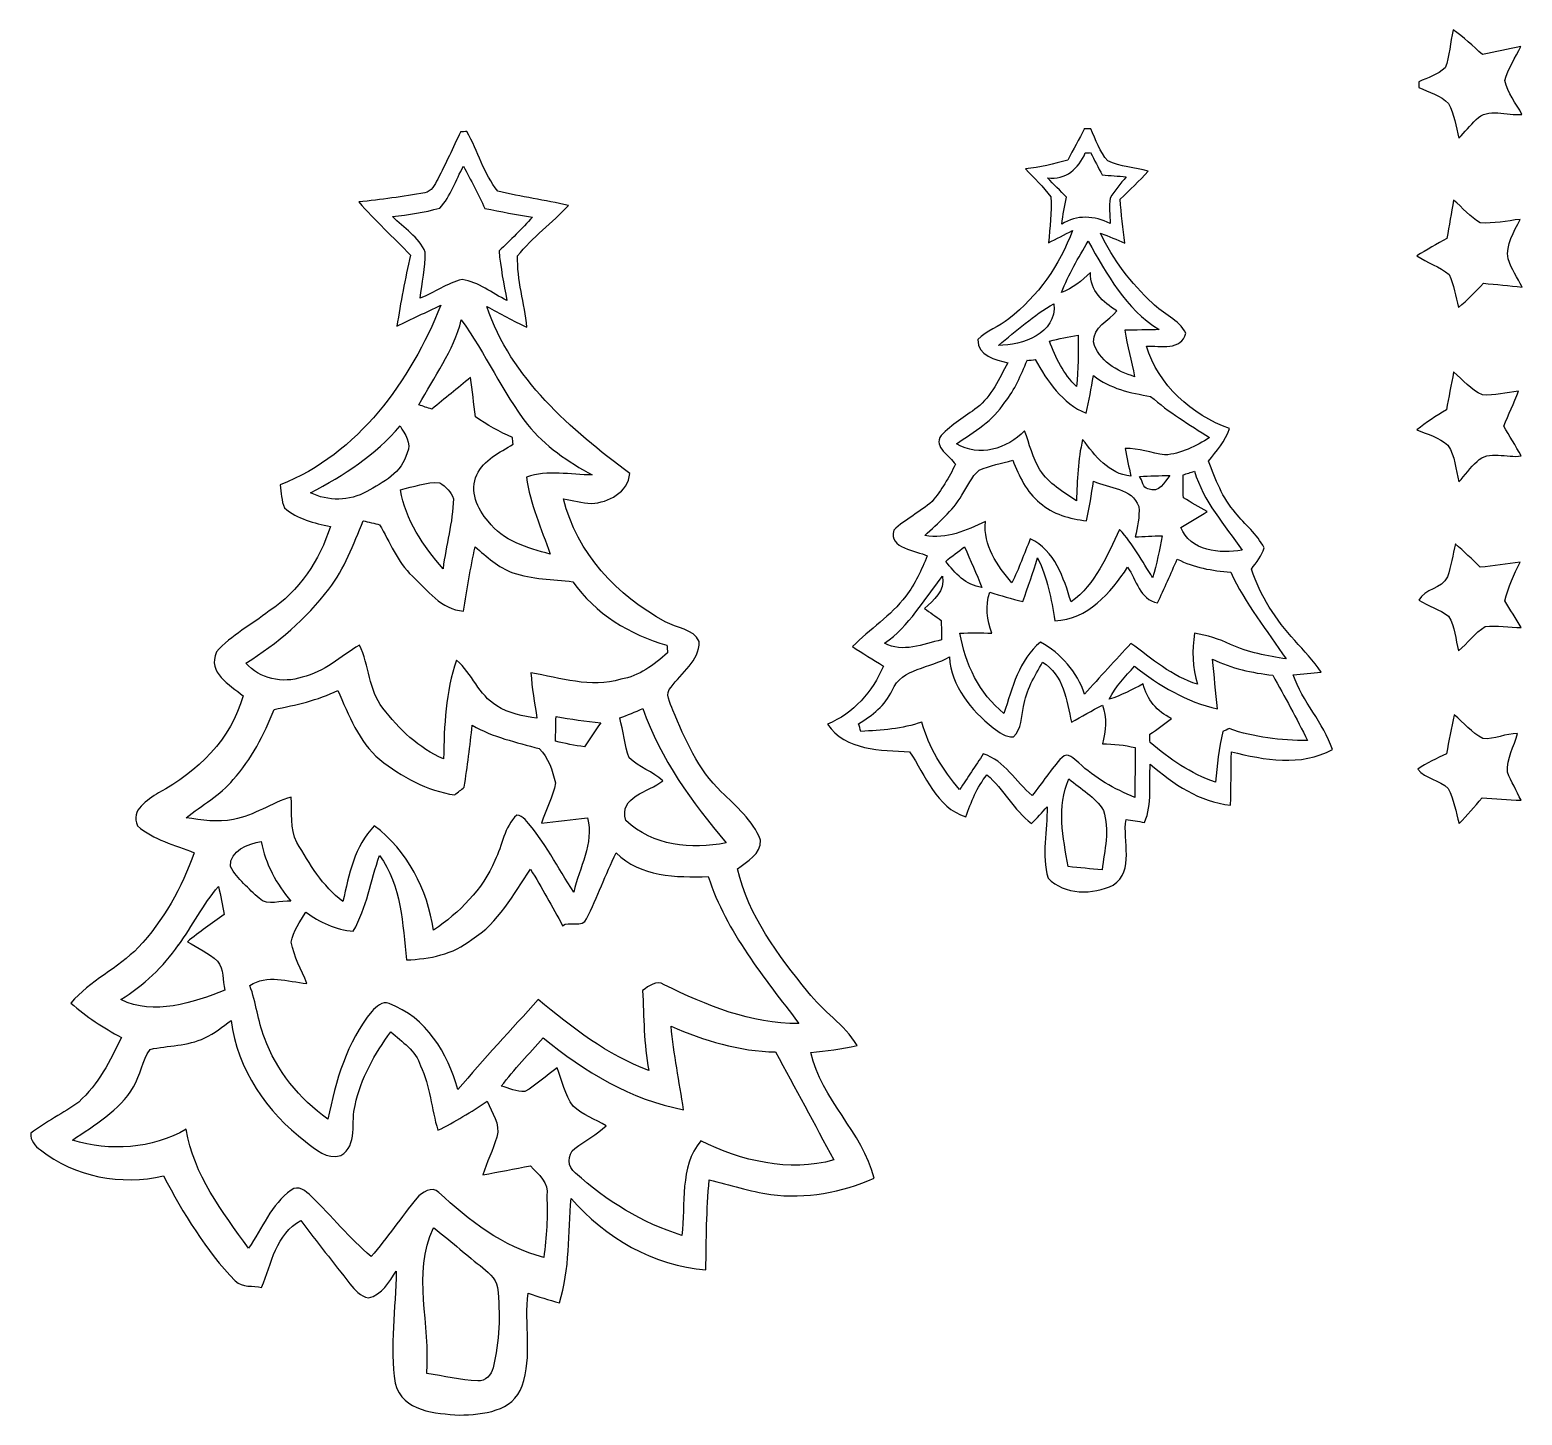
# Model space of a CAD drawing. Header units: centimetres. Extents: x -8.7 to 8.7, y -12.5 to 3.7.
import ezdxf

# ---------------------------------------------------------------- set-up
doc = ezdxf.new("R2010")
doc.units = ezdxf.units.CM
doc.header["$MEASUREMENT"] = 0
doc.layers.add('Camada 1', color=7, linetype='Continuous')

msp = doc.modelspace()

# ---------------------------------------------------------------- linework, layer by layer
at = {"layer": 'Camada 1', "color": 251}
for points, knots in [([(7.923, 3.689), (8.046, 3.603), (8.155, 3.5), (8.268, 3.399), (8.268, 3.399), (8.417, 3.433), (8.566, 3.465), (8.715, 3.496), (8.715, 3.496), (8.653, 3.363), (8.568, 3.238), (8.528, 3.096), (8.528, 3.096), (8.557, 2.95), (8.661, 2.831), (8.729, 2.7), (8.729, 2.7), (8.554, 2.681), (8.329, 2.787), (8.193, 2.639), (8.193, 2.639), (8.122, 2.571), (8.058, 2.495), (7.991, 2.423), (7.991, 2.423), (7.953, 2.558), (7.941, 2.703), (7.871, 2.826), (7.871, 2.826), (7.778, 2.923), (7.641, 2.958), (7.523, 3.014), (7.523, 3.014), (7.523, 3.031), (7.523, 3.066), (7.523, 3.082), (7.523, 3.082), (7.628, 3.129), (7.742, 3.166), (7.831, 3.243), (7.831, 3.243), (7.883, 3.385), (7.891, 3.541), (7.923, 3.688), (7.923, 3.688), (7.923, 3.688), (7.923, 3.689), (7.923, 3.689)], [0, 0, 0, 0, 0.076923, 0.076923, 0.076923, 0.076923, 0.153846, 0.153846, 0.153846, 0.153846, 0.230769, 0.230769, 0.230769, 0.230769, 0.307692, 0.307692, 0.307692, 0.307692, 0.384615, 0.384615, 0.384615, 0.384615, 0.461538, 0.461538, 0.461538, 0.461538, 0.538462, 0.538462, 0.538462, 0.538462, 0.615385, 0.615385, 0.615385, 0.615385, 0.692308, 0.692308, 0.692308, 0.692308, 0.769231, 0.769231, 0.769231, 0.769231, 0.846154, 0.846154, 0.846154, 0.846154, 1, 1, 1, 1]), ([(-3.687, 2.495), (-3.668, 2.496), (-3.629, 2.498), (-3.61, 2.499), (-3.61, 2.499), (-3.481, 2.271), (-3.414, 2.005), (-3.248, 1.801), (-3.248, 1.801), (-2.976, 1.734), (-2.697, 1.698), (-2.424, 1.635), (-2.424, 1.635), (-2.612, 1.428), (-2.845, 1.263), (-3.018, 1.046), (-3.018, 1.046), (-3.026, 0.765), (-2.936, 0.49), (-2.909, 0.21), (-2.909, 0.21), (-3.068, 0.284), (-3.223, 0.367), (-3.376, 0.452), (-3.376, 0.452), (-3.099, -0.385), (-2.394, -0.989), (-1.704, -1.5), (-1.704, -1.5), (-1.729, -1.724), (-1.953, -1.839), (-2.154, -1.851), (-2.154, -1.851), (-2.265, -1.847), (-2.372, -1.816), (-2.48, -1.797), (-2.48, -1.797), (-2.329, -2.427), (-1.851, -2.935), (-1.29, -3.234), (-1.29, -3.234), (-1.16, -3.313), (-0.961, -3.315), (-0.893, -3.467), (-0.893, -3.467), (-0.889, -3.692), (-1.103, -3.835), (-1.222, -3.999), (-1.222, -3.999), (-1.305, -4.074), (-1.228, -4.183), (-1.203, -4.269), (-1.203, -4.269), (-1.058, -4.609), (-0.908, -4.964), (-0.635, -5.223), (-0.635, -5.223), (-0.46, -5.392), (-0.268, -5.558), (-0.175, -5.789), (-0.175, -5.789), (-0.17, -5.95), (-0.335, -6.039), (-0.446, -6.126), (-0.446, -6.126), (-0.319, -6.674), (0.031, -7.133), (0.377, -7.563), (0.377, -7.563), (0.551, -7.788), (0.804, -7.945), (0.952, -8.19), (0.952, -8.19), (0.775, -8.237), (0.591, -8.249), (0.411, -8.274), (0.411, -8.274), (0.537, -8.822), (1.014, -9.203), (1.151, -9.742), (1.151, -9.742), (0.775, -9.915), (0.354, -9.984), (-0.057, -9.935), (-0.057, -9.935), (-0.301, -9.896), (-0.537, -9.82), (-0.777, -9.764), (-0.777, -9.764), (-0.808, -10.113), (-0.813, -10.463), (-0.815, -10.814), (-0.815, -10.814), (-1.425, -10.771), (-1.996, -10.438), (-2.392, -9.98), (-2.392, -9.98), (-2.427, -10.387), (-2.403, -10.807), (-2.529, -11.201), (-2.529, -11.201), (-2.652, -11.167), (-2.772, -11.13), (-2.893, -11.089), (-2.893, -11.089), (-2.943, -11.446), (-2.843, -11.827), (-2.963, -12.173), (-2.963, -12.173), (-3.073, -12.477), (-3.423, -12.506), (-3.699, -12.515), (-3.699, -12.515), (-3.977, -12.492), (-4.358, -12.48), (-4.449, -12.142), (-4.449, -12.142), (-4.519, -11.709), (-4.441, -11.266), (-4.437, -10.83), (-4.437, -10.83), (-4.52, -10.954), (-4.602, -11.11), (-4.761, -11.143), (-4.761, -11.143), (-4.855, -11.126), (-4.923, -11.052), (-4.979, -10.98), (-4.979, -10.98), (-5.167, -10.731), (-5.368, -10.492), (-5.551, -10.239), (-5.551, -10.239), (-5.842, -10.392), (-5.898, -10.743), (-6.011, -11.022), (-6.011, -11.022), (-6.109, -10.996), (-6.241, -11.028), (-6.319, -10.944), (-6.319, -10.944), (-6.668, -10.587), (-6.926, -10.155), (-7.16, -9.717), (-7.16, -9.717), (-7.652, -9.831), (-8.198, -9.727), (-8.598, -9.413), (-8.598, -9.413), (-8.658, -9.366), (-8.722, -9.302), (-8.711, -9.218), (-8.711, -9.218), (-8.535, -9.081), (-8.33, -8.984), (-8.15, -8.852), (-8.15, -8.852), (-7.922, -8.647), (-7.781, -8.37), (-7.652, -8.097), (-7.652, -8.097), (-7.862, -7.983), (-8.063, -7.854), (-8.242, -7.694), (-8.242, -7.694), (-8.018, -7.433), (-7.693, -7.29), (-7.454, -7.045), (-7.454, -7.045), (-7.159, -6.729), (-6.941, -6.345), (-6.802, -5.937), (-6.802, -5.937), (-7.026, -5.843), (-7.275, -5.786), (-7.463, -5.623), (-7.463, -5.623), (-7.552, -5.432), (-7.344, -5.323), (-7.216, -5.234), (-7.216, -5.234), (-6.765, -4.994), (-6.364, -4.606), (-6.229, -4.101), (-6.229, -4.101), (-6.383, -3.971), (-6.65, -3.834), (-6.539, -3.587), (-6.539, -3.587), (-6.368, -3.39), (-6.126, -3.27), (-5.923, -3.108), (-5.923, -3.108), (-5.573, -2.878), (-5.329, -2.515), (-5.207, -2.119), (-5.207, -2.119), (-5.397, -2.082), (-5.593, -2.031), (-5.745, -1.904), (-5.745, -1.904), (-5.782, -1.819), (-5.779, -1.724), (-5.795, -1.634), (-5.795, -1.634), (-4.875, -1.27), (-4.274, -0.419), (-3.915, 0.468), (-3.915, 0.468), (-4.087, 0.388), (-4.258, 0.305), (-4.429, 0.222), (-4.429, 0.222), (-4.385, 0.5), (-4.333, 0.778), (-4.27, 1.053), (-4.27, 1.053), (-4.469, 1.264), (-4.687, 1.457), (-4.875, 1.677), (-4.875, 1.677), (-4.616, 1.702), (-4.359, 1.738), (-4.103, 1.782), (-4.103, 1.782), (-4.022, 1.796), (-3.988, 1.879), (-3.951, 1.943), (-3.951, 1.943), (-3.859, 2.125), (-3.771, 2.309), (-3.686, 2.494), (-3.686, 2.494), (-3.686, 2.494), (-3.687, 2.495), (-3.687, 2.495)], [0, 0, 0, 0, 0.016667, 0.016667, 0.016667, 0.016667, 0.033333, 0.033333, 0.033333, 0.033333, 0.05, 0.05, 0.05, 0.05, 0.066667, 0.066667, 0.066667, 0.066667, 0.083333, 0.083333, 0.083333, 0.083333, 0.1, 0.1, 0.1, 0.1, 0.116667, 0.116667, 0.116667, 0.116667, 0.133333, 0.133333, 0.133333, 0.133333, 0.15, 0.15, 0.15, 0.15, 0.166667, 0.166667, 0.166667, 0.166667, 0.183333, 0.183333, 0.183333, 0.183333, 0.2, 0.2, 0.2, 0.2, 0.216667, 0.216667, 0.216667, 0.216667, 0.233333, 0.233333, 0.233333, 0.233333, 0.25, 0.25, 0.25, 0.25, 0.266667, 0.266667, 0.266667, 0.266667, 0.283333, 0.283333, 0.283333, 0.283333, 0.3, 0.3, 0.3, 0.3, 0.316667, 0.316667, 0.316667, 0.316667, 0.333333, 0.333333, 0.333333, 0.333333, 0.35, 0.35, 0.35, 0.35, 0.366667, 0.366667, 0.366667, 0.366667, 0.383333, 0.383333, 0.383333, 0.383333, 0.4, 0.4, 0.4, 0.4, 0.416667, 0.416667, 0.416667, 0.416667, 0.433333, 0.433333, 0.433333, 0.433333, 0.45, 0.45, 0.45, 0.45, 0.466667, 0.466667, 0.466667, 0.466667, 0.483333, 0.483333, 0.483333, 0.483333, 0.5, 0.5, 0.5, 0.5, 0.516667, 0.516667, 0.516667, 0.516667, 0.533333, 0.533333, 0.533333, 0.533333, 0.55, 0.55, 0.55, 0.55, 0.566667, 0.566667, 0.566667, 0.566667, 0.583333, 0.583333, 0.583333, 0.583333, 0.6, 0.6, 0.6, 0.6, 0.616667, 0.616667, 0.616667, 0.616667, 0.633333, 0.633333, 0.633333, 0.633333, 0.65, 0.65, 0.65, 0.65, 0.666667, 0.666667, 0.666667, 0.666667, 0.683333, 0.683333, 0.683333, 0.683333, 0.7, 0.7, 0.7, 0.7, 0.716667, 0.716667, 0.716667, 0.716667, 0.733333, 0.733333, 0.733333, 0.733333, 0.75, 0.75, 0.75, 0.75, 0.766667, 0.766667, 0.766667, 0.766667, 0.783333, 0.783333, 0.783333, 0.783333, 0.8, 0.8, 0.8, 0.8, 0.816667, 0.816667, 0.816667, 0.816667, 0.833333, 0.833333, 0.833333, 0.833333, 0.85, 0.85, 0.85, 0.85, 0.866667, 0.866667, 0.866667, 0.866667, 0.883333, 0.883333, 0.883333, 0.883333, 0.9, 0.9, 0.9, 0.9, 0.916667, 0.916667, 0.916667, 0.916667, 0.933333, 0.933333, 0.933333, 0.933333, 0.95, 0.95, 0.95, 0.95, 0.966667, 0.966667, 0.966667, 0.966667, 1, 1, 1, 1]), ([(3.612, 2.533), (3.631, 2.533), (3.668, 2.533), (3.686, 2.532), (3.686, 2.532), (3.745, 2.404), (3.788, 2.261), (3.885, 2.156), (3.885, 2.156), (4.032, 2.082), (4.203, 2.082), (4.359, 2.035), (4.359, 2.035), (4.251, 1.924), (4.142, 1.814), (4.029, 1.708), (4.029, 1.708), (4.041, 1.536), (4.065, 1.365), (4.086, 1.194), (4.086, 1.194), (3.991, 1.234), (3.897, 1.274), (3.801, 1.311), (3.801, 1.311), (3.941, 0.998), (4.16, 0.726), (4.407, 0.491), (4.407, 0.491), (4.532, 0.368), (4.712, 0.3), (4.799, 0.141), (4.799, 0.141), (4.75, -0.067), (4.496, -0.007), (4.338, -0.01), (4.338, -0.01), (4.476, -0.467), (4.866, -0.816), (5.308, -0.975), (5.308, -0.975), (5.26, -1.121), (5.159, -1.24), (5.061, -1.356), (5.061, -1.356), (5.146, -1.567), (5.223, -1.788), (5.379, -1.96), (5.379, -1.96), (5.486, -2.098), (5.633, -2.209), (5.712, -2.368), (5.712, -2.368), (5.691, -2.465), (5.62, -2.54), (5.565, -2.619), (5.565, -2.619), (5.668, -2.931), (5.849, -3.214), (6.072, -3.454), (6.072, -3.454), (6.179, -3.574), (6.293, -3.69), (6.38, -3.825), (6.38, -3.825), (6.271, -3.835), (6.163, -3.845), (6.054, -3.855), (6.054, -3.855), (6.162, -4.17), (6.406, -4.414), (6.511, -4.73), (6.511, -4.73), (6.142, -4.93), (5.717, -4.852), (5.331, -4.755), (5.331, -4.755), (5.327, -4.962), (5.325, -5.171), (5.321, -5.379), (5.321, -5.379), (4.957, -5.345), (4.651, -5.131), (4.382, -4.9), (4.382, -4.9), (4.364, -5.125), (4.407, -5.367), (4.316, -5.581), (4.316, -5.581), (4.243, -5.57), (4.17, -5.56), (4.098, -5.549), (4.098, -5.549), (4.056, -5.791), (4.201, -6.15), (3.948, -6.314), (3.948, -6.314), (3.717, -6.431), (3.373, -6.434), (3.188, -6.232), (3.188, -6.232), (3.103, -5.965), (3.179, -5.674), (3.176, -5.4), (3.176, -5.4), (3.115, -5.465), (3.056, -5.532), (2.993, -5.594), (2.993, -5.594), (2.783, -5.438), (2.67, -5.193), (2.471, -5.025), (2.471, -5.025), (2.353, -5.169), (2.289, -5.344), (2.223, -5.516), (2.223, -5.516), (1.878, -5.407), (1.754, -5.03), (1.566, -4.755), (1.566, -4.755), (1.233, -4.74), (0.815, -4.741), (0.607, -4.434), (0.607, -4.434), (0.91, -4.304), (1.137, -4.054), (1.26, -3.753), (1.26, -3.753), (1.139, -3.678), (1.018, -3.602), (0.898, -3.525), (0.898, -3.525), (1.101, -3.322), (1.35, -3.168), (1.522, -2.935), (1.522, -2.935), (1.633, -2.794), (1.706, -2.628), (1.773, -2.463), (1.773, -2.463), (1.646, -2.399), (1.32, -2.383), (1.381, -2.162), (1.381, -2.162), (1.518, -2.035), (1.69, -1.952), (1.829, -1.827), (1.829, -1.827), (1.942, -1.698), (2.027, -1.547), (2.103, -1.393), (2.103, -1.393), (2.041, -1.292), (1.838, -1.193), (1.937, -1.056), (1.937, -1.056), (2.058, -0.926), (2.215, -0.837), (2.357, -0.73), (2.357, -0.73), (2.527, -0.596), (2.615, -0.392), (2.714, -0.205), (2.714, -0.205), (2.574, -0.169), (2.358, -0.124), (2.366, 0.065), (2.366, 0.065), (2.467, 0.173), (2.614, 0.218), (2.728, 0.309), (2.728, 0.309), (3.066, 0.574), (3.325, 0.938), (3.472, 1.341), (3.472, 1.341), (3.378, 1.294), (3.286, 1.245), (3.193, 1.198), (3.193, 1.198), (3.206, 1.377), (3.234, 1.556), (3.218, 1.736), (3.218, 1.736), (3.134, 1.857), (3.021, 1.953), (2.924, 2.062), (2.924, 2.062), (3.091, 2.081), (3.254, 2.119), (3.416, 2.164), (3.416, 2.164), (3.482, 2.288), (3.549, 2.411), (3.613, 2.536), (3.613, 2.536), (3.613, 2.536), (3.612, 2.533), (3.612, 2.533)], [0, 0, 0, 0, 0.019608, 0.019608, 0.019608, 0.019608, 0.039216, 0.039216, 0.039216, 0.039216, 0.058824, 0.058824, 0.058824, 0.058824, 0.078431, 0.078431, 0.078431, 0.078431, 0.098039, 0.098039, 0.098039, 0.098039, 0.117647, 0.117647, 0.117647, 0.117647, 0.137255, 0.137255, 0.137255, 0.137255, 0.156863, 0.156863, 0.156863, 0.156863, 0.176471, 0.176471, 0.176471, 0.176471, 0.196078, 0.196078, 0.196078, 0.196078, 0.215686, 0.215686, 0.215686, 0.215686, 0.235294, 0.235294, 0.235294, 0.235294, 0.254902, 0.254902, 0.254902, 0.254902, 0.27451, 0.27451, 0.27451, 0.27451, 0.294118, 0.294118, 0.294118, 0.294118, 0.313725, 0.313725, 0.313725, 0.313725, 0.333333, 0.333333, 0.333333, 0.333333, 0.352941, 0.352941, 0.352941, 0.352941, 0.372549, 0.372549, 0.372549, 0.372549, 0.392157, 0.392157, 0.392157, 0.392157, 0.411765, 0.411765, 0.411765, 0.411765, 0.431373, 0.431373, 0.431373, 0.431373, 0.45098, 0.45098, 0.45098, 0.45098, 0.470588, 0.470588, 0.470588, 0.470588, 0.490196, 0.490196, 0.490196, 0.490196, 0.509804, 0.509804, 0.509804, 0.509804, 0.529412, 0.529412, 0.529412, 0.529412, 0.54902, 0.54902, 0.54902, 0.54902, 0.568627, 0.568627, 0.568627, 0.568627, 0.588235, 0.588235, 0.588235, 0.588235, 0.607843, 0.607843, 0.607843, 0.607843, 0.627451, 0.627451, 0.627451, 0.627451, 0.647059, 0.647059, 0.647059, 0.647059, 0.666667, 0.666667, 0.666667, 0.666667, 0.686275, 0.686275, 0.686275, 0.686275, 0.705882, 0.705882, 0.705882, 0.705882, 0.72549, 0.72549, 0.72549, 0.72549, 0.745098, 0.745098, 0.745098, 0.745098, 0.764706, 0.764706, 0.764706, 0.764706, 0.784314, 0.784314, 0.784314, 0.784314, 0.803922, 0.803922, 0.803922, 0.803922, 0.823529, 0.823529, 0.823529, 0.823529, 0.843137, 0.843137, 0.843137, 0.843137, 0.862745, 0.862745, 0.862745, 0.862745, 0.882353, 0.882353, 0.882353, 0.882353, 0.901961, 0.901961, 0.901961, 0.901961, 0.921569, 0.921569, 0.921569, 0.921569, 0.941176, 0.941176, 0.941176, 0.941176, 0.960784, 0.960784, 0.960784, 0.960784, 1, 1, 1, 1]), ([(-3.929, 1.605), (-4.108, 1.55), (-4.294, 1.529), (-4.479, 1.504), (-4.479, 1.504), (-4.348, 1.371), (-4.172, 1.265), (-4.097, 1.088), (-4.097, 1.088), (-4.092, 0.907), (-4.136, 0.728), (-4.159, 0.549), (-4.159, 0.549), (-3.992, 0.615), (-3.843, 0.726), (-3.667, 0.769), (-3.667, 0.769), (-3.473, 0.742), (-3.317, 0.606), (-3.143, 0.524), (-3.143, 0.524), (-3.18, 0.717), (-3.217, 0.909), (-3.235, 1.105), (-3.235, 1.105), (-3.098, 1.23), (-2.968, 1.362), (-2.843, 1.499), (-2.843, 1.499), (-3.03, 1.529), (-3.216, 1.561), (-3.4, 1.6), (-3.4, 1.6), (-3.479, 1.767), (-3.566, 1.931), (-3.649, 2.096), (-3.649, 2.096), (-3.745, 1.934), (-3.796, 1.741), (-3.929, 1.605), (-3.929, 1.605), (-3.929, 1.605), (-3.929, 1.605), (-3.929, 1.605)], [0, 0, 0, 0, 0.083333, 0.083333, 0.083333, 0.083333, 0.166667, 0.166667, 0.166667, 0.166667, 0.25, 0.25, 0.25, 0.25, 0.333333, 0.333333, 0.333333, 0.333333, 0.416667, 0.416667, 0.416667, 0.416667, 0.5, 0.5, 0.5, 0.5, 0.583333, 0.583333, 0.583333, 0.583333, 0.666667, 0.666667, 0.666667, 0.666667, 0.75, 0.75, 0.75, 0.75, 0.833333, 0.833333, 0.833333, 0.833333, 1, 1, 1, 1]), ([(3.622, 2.249), (3.545, 2.069), (3.395, 1.929), (3.179, 1.958), (3.179, 1.958), (3.253, 1.882), (3.328, 1.808), (3.401, 1.731), (3.401, 1.731), (3.38, 1.626), (3.361, 1.523), (3.346, 1.417), (3.346, 1.417), (3.519, 1.528), (3.733, 1.517), (3.911, 1.423), (3.911, 1.423), (3.912, 1.522), (3.898, 1.623), (3.912, 1.721), (3.912, 1.721), (3.964, 1.811), (4.036, 1.888), (4.099, 1.971), (4.099, 1.971), (4.006, 1.978), (3.913, 1.985), (3.821, 1.992), (3.821, 1.992), (3.774, 2.078), (3.727, 2.165), (3.684, 2.253), (3.684, 2.253), (3.669, 2.252), (3.638, 2.25), (3.623, 2.249), (3.623, 2.249), (3.623, 2.249), (3.622, 2.249), (3.622, 2.249)], [0, 0, 0, 0, 0.090909, 0.090909, 0.090909, 0.090909, 0.181818, 0.181818, 0.181818, 0.181818, 0.272727, 0.272727, 0.272727, 0.272727, 0.363636, 0.363636, 0.363636, 0.363636, 0.454545, 0.454545, 0.454545, 0.454545, 0.545455, 0.545455, 0.545455, 0.545455, 0.636364, 0.636364, 0.636364, 0.636364, 0.727273, 0.727273, 0.727273, 0.727273, 0.818182, 0.818182, 0.818182, 0.818182, 1, 1, 1, 1]), ([(7.93, 1.698), (8.032, 1.609), (8.122, 1.501), (8.241, 1.432), (8.241, 1.432), (8.398, 1.419), (8.551, 1.455), (8.706, 1.472), (8.706, 1.472), (8.637, 1.326), (8.538, 1.179), (8.566, 1.009), (8.566, 1.009), (8.604, 0.892), (8.676, 0.79), (8.731, 0.681), (8.731, 0.681), (8.579, 0.695), (8.428, 0.712), (8.277, 0.725), (8.277, 0.725), (8.185, 0.626), (8.09, 0.53), (7.987, 0.442), (7.987, 0.442), (7.952, 0.571), (7.932, 0.704), (7.878, 0.827), (7.878, 0.827), (7.764, 0.919), (7.622, 0.966), (7.5, 1.045), (7.5, 1.045), (7.615, 1.116), (7.733, 1.184), (7.852, 1.249), (7.852, 1.249), (7.877, 1.399), (7.902, 1.548), (7.93, 1.697), (7.93, 1.697), (7.93, 1.697), (7.93, 1.698), (7.93, 1.698)], [0, 0, 0, 0, 0.083333, 0.083333, 0.083333, 0.083333, 0.166667, 0.166667, 0.166667, 0.166667, 0.25, 0.25, 0.25, 0.25, 0.333333, 0.333333, 0.333333, 0.333333, 0.416667, 0.416667, 0.416667, 0.416667, 0.5, 0.5, 0.5, 0.5, 0.583333, 0.583333, 0.583333, 0.583333, 0.666667, 0.666667, 0.666667, 0.666667, 0.75, 0.75, 0.75, 0.75, 0.833333, 0.833333, 0.833333, 0.833333, 1, 1, 1, 1]), ([(3.342, 0.618), (3.474, 0.665), (3.582, 0.755), (3.681, 0.85), (3.681, 0.85), (3.677, 0.634), (3.828, 0.506), (3.99, 0.402), (3.99, 0.402), (3.896, 0.286), (3.713, 0.209), (3.717, 0.039), (3.717, 0.039), (3.776, -0.182), (3.994, -0.306), (4.199, -0.368), (4.199, -0.368), (4.161, -0.187), (4.114, -0.008), (4.084, 0.175), (4.084, 0.175), (4.184, 0.177), (4.385, 0.18), (4.484, 0.182), (4.484, 0.182), (4.091, 0.424), (3.876, 0.83), (3.655, 1.216), (3.655, 1.216), (3.541, 1.023), (3.428, 0.827), (3.342, 0.618), (3.342, 0.618), (3.342, 0.618), (3.342, 0.618), (3.342, 0.618)], [0, 0, 0, 0, 0.1, 0.1, 0.1, 0.1, 0.2, 0.2, 0.2, 0.2, 0.3, 0.3, 0.3, 0.3, 0.4, 0.4, 0.4, 0.4, 0.5, 0.5, 0.5, 0.5, 0.6, 0.6, 0.6, 0.6, 0.7, 0.7, 0.7, 0.7, 0.8, 0.8, 0.8, 0.8, 1, 1, 1, 1]), ([(2.605, -0.002), (2.884, -0.006), (3.29, 0.133), (3.255, 0.486), (3.255, 0.486), (3.019, 0.352), (2.814, 0.169), (2.605, -0.002), (2.605, -0.002), (2.605, -0.002), (2.605, -0.002), (2.605, -0.002)], [0, 0, 0, 0, 0.25, 0.25, 0.25, 0.25, 0.5, 0.5, 0.5, 0.5, 1, 1, 1, 1]), ([(-3.676, 0.296), (-3.767, -0.069), (-3.997, -0.37), (-4.172, -0.697), (-4.172, -0.697), (-4.122, -0.715), (-4.072, -0.732), (-4.021, -0.747), (-4.021, -0.747), (-3.868, -0.626), (-3.72, -0.5), (-3.569, -0.377), (-3.569, -0.377), (-3.547, -0.53), (-3.53, -0.683), (-3.511, -0.837), (-3.511, -0.837), (-3.374, -0.931), (-3.23, -1.014), (-3.077, -1.079), (-3.077, -1.079), (-3.075, -1.098), (-3.072, -1.138), (-3.07, -1.157), (-3.07, -1.157), (-3.226, -1.257), (-3.414, -1.337), (-3.493, -1.517), (-3.493, -1.517), (-3.586, -1.699), (-3.488, -1.918), (-3.361, -2.058), (-3.361, -2.058), (-3.191, -2.291), (-2.901, -2.37), (-2.637, -2.443), (-2.637, -2.443), (-2.737, -2.146), (-2.875, -1.859), (-2.914, -1.543), (-2.914, -1.543), (-2.667, -1.455), (-2.399, -1.517), (-2.144, -1.518), (-2.144, -1.518), (-2.427, -1.366), (-2.698, -1.179), (-2.901, -0.928), (-2.901, -0.928), (-3.199, -0.546), (-3.391, -0.095), (-3.676, 0.296), (-3.676, 0.296), (-3.676, 0.296), (-3.676, 0.296), (-3.676, 0.296)], [0, 0, 0, 0, 0.066667, 0.066667, 0.066667, 0.066667, 0.133333, 0.133333, 0.133333, 0.133333, 0.2, 0.2, 0.2, 0.2, 0.266667, 0.266667, 0.266667, 0.266667, 0.333333, 0.333333, 0.333333, 0.333333, 0.4, 0.4, 0.4, 0.4, 0.466667, 0.466667, 0.466667, 0.466667, 0.533333, 0.533333, 0.533333, 0.533333, 0.6, 0.6, 0.6, 0.6, 0.666667, 0.666667, 0.666667, 0.666667, 0.733333, 0.733333, 0.733333, 0.733333, 0.8, 0.8, 0.8, 0.8, 0.866667, 0.866667, 0.866667, 0.866667, 1, 1, 1, 1]), ([(3.203, 0.049), (3.273, -0.146), (3.366, -0.34), (3.52, -0.483), (3.52, -0.483), (3.539, -0.283), (3.543, -0.082), (3.538, 0.119), (3.538, 0.119), (3.425, 0.098), (3.314, 0.076), (3.203, 0.049), (3.203, 0.049), (3.203, 0.049), (3.203, 0.049), (3.203, 0.049)], [0, 0, 0, 0, 0.2, 0.2, 0.2, 0.2, 0.4, 0.4, 0.4, 0.4, 0.6, 0.6, 0.6, 0.6, 1, 1, 1, 1]), ([(2.941, -0.18), (2.869, -0.349), (2.798, -0.522), (2.682, -0.666), (2.682, -0.666), (2.545, -0.882), (2.323, -1.015), (2.115, -1.152), (2.115, -1.152), (2.382, -1.317), (2.706, -1.212), (2.912, -1.002), (2.912, -1.002), (2.969, -1.155), (3.005, -1.319), (3.092, -1.459), (3.092, -1.459), (3.194, -1.619), (3.365, -1.714), (3.517, -1.82), (3.517, -1.82), (3.529, -1.58), (3.533, -1.337), (3.591, -1.103), (3.591, -1.103), (3.738, -1.293), (3.894, -1.506), (4.155, -1.532), (4.155, -1.532), (4.131, -1.424), (4.108, -1.316), (4.087, -1.208), (4.087, -1.208), (4.246, -1.201), (4.395, -1.263), (4.55, -1.284), (4.55, -1.284), (4.741, -1.273), (4.916, -1.179), (5.076, -1.081), (5.076, -1.081), (4.84, -0.928), (4.598, -0.784), (4.386, -0.598), (4.386, -0.598), (4.149, -0.559), (3.909, -0.507), (3.716, -0.356), (3.716, -0.356), (3.692, -0.503), (3.668, -0.651), (3.631, -0.796), (3.631, -0.796), (3.352, -0.681), (3.178, -0.421), (3.036, -0.167), (3.036, -0.167), (3.012, -0.17), (2.964, -0.176), (2.94, -0.179), (2.94, -0.179), (2.94, -0.179), (2.941, -0.18), (2.941, -0.18)], [0, 0, 0, 0, 0.058824, 0.058824, 0.058824, 0.058824, 0.117647, 0.117647, 0.117647, 0.117647, 0.176471, 0.176471, 0.176471, 0.176471, 0.235294, 0.235294, 0.235294, 0.235294, 0.294118, 0.294118, 0.294118, 0.294118, 0.352941, 0.352941, 0.352941, 0.352941, 0.411765, 0.411765, 0.411765, 0.411765, 0.470588, 0.470588, 0.470588, 0.470588, 0.529412, 0.529412, 0.529412, 0.529412, 0.588235, 0.588235, 0.588235, 0.588235, 0.647059, 0.647059, 0.647059, 0.647059, 0.705882, 0.705882, 0.705882, 0.705882, 0.764706, 0.764706, 0.764706, 0.764706, 0.823529, 0.823529, 0.823529, 0.823529, 0.882353, 0.882353, 0.882353, 0.882353, 1, 1, 1, 1]), ([(7.931, -0.316), (8.04, -0.405), (8.133, -0.525), (8.266, -0.581), (8.266, -0.581), (8.406, -0.593), (8.548, -0.555), (8.688, -0.539), (8.688, -0.539), (8.632, -0.675), (8.573, -0.81), (8.515, -0.945), (8.515, -0.945), (8.584, -1.061), (8.653, -1.177), (8.721, -1.294), (8.721, -1.294), (8.556, -1.325), (8.337, -1.22), (8.204, -1.359), (8.204, -1.359), (8.126, -1.433), (8.06, -1.519), (7.99, -1.599), (7.99, -1.599), (7.951, -1.455), (7.95, -1.295), (7.863, -1.17), (7.863, -1.17), (7.762, -1.077), (7.625, -1.041), (7.5, -0.991), (7.5, -0.991), (7.608, -0.903), (7.725, -0.827), (7.845, -0.756), (7.845, -0.756), (7.873, -0.609), (7.899, -0.462), (7.93, -0.316), (7.93, -0.316), (7.93, -0.316), (7.931, -0.316), (7.931, -0.316)], [0, 0, 0, 0, 0.083333, 0.083333, 0.083333, 0.083333, 0.166667, 0.166667, 0.166667, 0.166667, 0.25, 0.25, 0.25, 0.25, 0.333333, 0.333333, 0.333333, 0.333333, 0.416667, 0.416667, 0.416667, 0.416667, 0.5, 0.5, 0.5, 0.5, 0.583333, 0.583333, 0.583333, 0.583333, 0.666667, 0.666667, 0.666667, 0.666667, 0.75, 0.75, 0.75, 0.75, 0.833333, 0.833333, 0.833333, 0.833333, 1, 1, 1, 1]), ([(-5.441, -1.725), (-5.236, -1.83), (-4.983, -1.823), (-4.781, -1.712), (-4.781, -1.712), (-4.593, -1.602), (-4.365, -1.491), (-4.311, -1.259), (-4.311, -1.259), (-4.25, -1.145), (-4.338, -1.039), (-4.392, -0.944), (-4.392, -0.944), (-4.677, -1.283), (-5.051, -1.524), (-5.44, -1.725), (-5.44, -1.725), (-5.44, -1.725), (-5.441, -1.725), (-5.441, -1.725)], [0, 0, 0, 0, 0.166667, 0.166667, 0.166667, 0.166667, 0.333333, 0.333333, 0.333333, 0.333333, 0.5, 0.5, 0.5, 0.5, 0.666667, 0.666667, 0.666667, 0.666667, 1, 1, 1, 1]), ([(2.382, -1.462), (2.286, -1.536), (2.247, -1.657), (2.178, -1.753), (2.178, -1.753), (2.07, -1.942), (1.899, -2.077), (1.745, -2.225), (1.745, -2.225), (2, -2.276), (2.229, -2.164), (2.454, -2.063), (2.454, -2.063), (2.426, -2.342), (2.593, -2.576), (2.763, -2.781), (2.763, -2.781), (2.846, -2.614), (2.905, -2.437), (2.979, -2.266), (2.979, -2.266), (3.264, -2.397), (3.371, -2.724), (3.455, -3.002), (3.455, -3.002), (3.747, -2.793), (3.871, -2.465), (4.022, -2.157), (4.022, -2.157), (4.181, -2.322), (4.288, -2.527), (4.409, -2.72), (4.409, -2.72), (4.456, -2.559), (4.492, -2.394), (4.519, -2.229), (4.519, -2.229), (4.415, -2.232), (4.308, -2.236), (4.205, -2.243), (4.205, -2.243), (4.232, -2.127), (4.26, -2.008), (4.247, -1.887), (4.247, -1.887), (4.168, -1.667), (3.9, -1.675), (3.717, -1.589), (3.717, -1.589), (3.694, -1.744), (3.671, -1.9), (3.637, -2.054), (3.637, -2.054), (3.441, -2.031), (3.241, -1.979), (3.091, -1.844), (3.091, -1.844), (2.931, -1.719), (2.85, -1.528), (2.773, -1.346), (2.773, -1.346), (2.643, -1.386), (2.506, -1.404), (2.382, -1.461), (2.382, -1.461), (2.382, -1.461), (2.382, -1.462), (2.382, -1.462)], [0, 0, 0, 0, 0.055556, 0.055556, 0.055556, 0.055556, 0.111111, 0.111111, 0.111111, 0.111111, 0.166667, 0.166667, 0.166667, 0.166667, 0.222222, 0.222222, 0.222222, 0.222222, 0.277778, 0.277778, 0.277778, 0.277778, 0.333333, 0.333333, 0.333333, 0.333333, 0.388889, 0.388889, 0.388889, 0.388889, 0.444444, 0.444444, 0.444444, 0.444444, 0.5, 0.5, 0.5, 0.5, 0.555556, 0.555556, 0.555556, 0.555556, 0.611111, 0.611111, 0.611111, 0.611111, 0.666667, 0.666667, 0.666667, 0.666667, 0.722222, 0.722222, 0.722222, 0.722222, 0.777778, 0.777778, 0.777778, 0.777778, 0.833333, 0.833333, 0.833333, 0.833333, 0.888889, 0.888889, 0.888889, 0.888889, 1, 1, 1, 1]), ([(4.257, -1.536), (4.291, -1.578), (4.292, -1.675), (4.352, -1.679), (4.352, -1.679), (4.494, -1.739), (4.543, -1.602), (4.61, -1.524), (4.61, -1.524), (4.492, -1.526), (4.375, -1.529), (4.257, -1.536), (4.257, -1.536), (4.257, -1.536), (4.257, -1.536), (4.257, -1.536)], [0, 0, 0, 0, 0.2, 0.2, 0.2, 0.2, 0.4, 0.4, 0.4, 0.4, 0.6, 0.6, 0.6, 0.6, 1, 1, 1, 1]), ([(4.765, -1.516), (4.766, -1.606), (4.767, -1.695), (4.769, -1.785), (4.769, -1.785), (4.861, -1.84), (4.955, -1.893), (5.049, -1.946), (5.049, -1.946), (4.946, -2.009), (4.842, -2.069), (4.739, -2.131), (4.739, -2.131), (4.843, -2.407), (5.203, -2.443), (5.456, -2.397), (5.456, -2.397), (5.252, -2.101), (5.004, -1.827), (4.898, -1.475), (4.898, -1.475), (4.853, -1.488), (4.809, -1.501), (4.765, -1.516), (4.765, -1.516), (4.765, -1.516), (4.765, -1.516), (4.765, -1.516)], [0, 0, 0, 0, 0.125, 0.125, 0.125, 0.125, 0.25, 0.25, 0.25, 0.25, 0.375, 0.375, 0.375, 0.375, 0.5, 0.5, 0.5, 0.5, 0.625, 0.625, 0.625, 0.625, 0.75, 0.75, 0.75, 0.75, 1, 1, 1, 1]), ([(-4.388, -1.69), (-4.326, -2.045), (-4.123, -2.349), (-3.889, -2.614), (-3.889, -2.614), (-3.856, -2.34), (-3.775, -2.072), (-3.767, -1.796), (-3.767, -1.796), (-3.791, -1.716), (-3.861, -1.655), (-3.928, -1.608), (-3.928, -1.608), (-4.084, -1.596), (-4.237, -1.658), (-4.388, -1.69), (-4.388, -1.69), (-4.388, -1.69), (-4.388, -1.69), (-4.388, -1.69)], [0, 0, 0, 0, 0.166667, 0.166667, 0.166667, 0.166667, 0.333333, 0.333333, 0.333333, 0.333333, 0.5, 0.5, 0.5, 0.5, 0.666667, 0.666667, 0.666667, 0.666667, 1, 1, 1, 1]), ([(-4.822, -2.055), (-4.938, -2.328), (-5.041, -2.614), (-5.224, -2.852), (-5.224, -2.852), (-5.492, -3.198), (-5.824, -3.492), (-6.197, -3.719), (-6.197, -3.719), (-6.034, -3.901), (-5.768, -3.963), (-5.536, -3.881), (-5.536, -3.881), (-5.278, -3.827), (-5.088, -3.637), (-4.867, -3.508), (-4.867, -3.508), (-4.751, -3.745), (-4.759, -4.031), (-4.594, -4.244), (-4.594, -4.244), (-4.404, -4.49), (-4.173, -4.715), (-3.884, -4.839), (-3.884, -4.839), (-3.875, -4.45), (-3.862, -4.054), (-3.732, -3.684), (-3.732, -3.684), (-3.548, -3.839), (-3.473, -4.091), (-3.262, -4.217), (-3.262, -4.217), (-3.122, -4.308), (-2.954, -4.34), (-2.791, -4.362), (-2.791, -4.362), (-2.821, -4.186), (-2.849, -4.01), (-2.862, -3.832), (-2.862, -3.832), (-2.517, -3.892), (-2.163, -4.012), (-1.812, -3.907), (-1.812, -3.907), (-1.596, -3.874), (-1.424, -3.737), (-1.264, -3.599), (-1.264, -3.599), (-1.266, -3.576), (-1.27, -3.53), (-1.271, -3.507), (-1.271, -3.507), (-1.706, -3.39), (-2.111, -3.137), (-2.372, -2.766), (-2.372, -2.766), (-2.607, -2.741), (-2.848, -2.738), (-3.073, -2.661), (-3.073, -2.661), (-3.246, -2.602), (-3.379, -2.473), (-3.515, -2.357), (-3.515, -2.357), (-3.57, -2.606), (-3.609, -2.858), (-3.651, -3.11), (-3.651, -3.11), (-3.911, -3.09), (-4.073, -2.866), (-4.248, -2.701), (-4.248, -2.701), (-4.427, -2.536), (-4.509, -2.302), (-4.633, -2.099), (-4.633, -2.099), (-4.68, -2.088), (-4.773, -2.066), (-4.82, -2.055), (-4.82, -2.055), (-4.82, -2.055), (-4.822, -2.055), (-4.822, -2.055)], [0, 0, 0, 0, 0.045455, 0.045455, 0.045455, 0.045455, 0.090909, 0.090909, 0.090909, 0.090909, 0.136364, 0.136364, 0.136364, 0.136364, 0.181818, 0.181818, 0.181818, 0.181818, 0.227273, 0.227273, 0.227273, 0.227273, 0.272727, 0.272727, 0.272727, 0.272727, 0.318182, 0.318182, 0.318182, 0.318182, 0.363636, 0.363636, 0.363636, 0.363636, 0.409091, 0.409091, 0.409091, 0.409091, 0.454545, 0.454545, 0.454545, 0.454545, 0.5, 0.5, 0.5, 0.5, 0.545455, 0.545455, 0.545455, 0.545455, 0.590909, 0.590909, 0.590909, 0.590909, 0.636364, 0.636364, 0.636364, 0.636364, 0.681818, 0.681818, 0.681818, 0.681818, 0.727273, 0.727273, 0.727273, 0.727273, 0.772727, 0.772727, 0.772727, 0.772727, 0.818182, 0.818182, 0.818182, 0.818182, 0.863636, 0.863636, 0.863636, 0.863636, 0.909091, 0.909091, 0.909091, 0.909091, 1, 1, 1, 1]), ([(1.989, -2.528), (2.098, -2.667), (2.224, -2.809), (2.412, -2.834), (2.412, -2.834), (2.35, -2.673), (2.277, -2.517), (2.21, -2.358), (2.21, -2.358), (2.135, -2.413), (2.061, -2.469), (1.989, -2.528), (1.989, -2.528), (1.989, -2.528), (1.989, -2.528), (1.989, -2.528)], [0, 0, 0, 0, 0.2, 0.2, 0.2, 0.2, 0.4, 0.4, 0.4, 0.4, 0.6, 0.6, 0.6, 0.6, 1, 1, 1, 1]), ([(7.949, -2.323), (8.049, -2.412), (8.147, -2.503), (8.241, -2.597), (8.241, -2.597), (8.397, -2.581), (8.552, -2.558), (8.708, -2.538), (8.708, -2.538), (8.632, -2.681), (8.57, -2.831), (8.528, -2.988), (8.528, -2.988), (8.591, -3.093), (8.659, -3.196), (8.721, -3.302), (8.721, -3.302), (8.58, -3.302), (8.438, -3.274), (8.298, -3.291), (8.298, -3.291), (8.179, -3.366), (8.093, -3.483), (7.988, -3.576), (7.988, -3.576), (7.951, -3.441), (7.945, -3.292), (7.871, -3.171), (7.871, -3.171), (7.768, -3.087), (7.633, -3.056), (7.524, -2.981), (7.524, -2.981), (7.586, -2.849), (7.798, -2.852), (7.857, -2.709), (7.857, -2.709), (7.901, -2.583), (7.921, -2.451), (7.95, -2.322), (7.95, -2.322), (7.95, -2.322), (7.949, -2.323), (7.949, -2.323)], [0, 0, 0, 0, 0.083333, 0.083333, 0.083333, 0.083333, 0.166667, 0.166667, 0.166667, 0.166667, 0.25, 0.25, 0.25, 0.25, 0.333333, 0.333333, 0.333333, 0.333333, 0.416667, 0.416667, 0.416667, 0.416667, 0.5, 0.5, 0.5, 0.5, 0.583333, 0.583333, 0.583333, 0.583333, 0.666667, 0.666667, 0.666667, 0.666667, 0.75, 0.75, 0.75, 0.75, 0.833333, 0.833333, 0.833333, 0.833333, 1, 1, 1, 1]), ([(3.064, -2.488), (3.008, -2.659), (2.952, -2.829), (2.891, -2.999), (2.891, -2.999), (2.76, -2.966), (2.633, -2.929), (2.505, -2.89), (2.505, -2.89), (2.447, -3.048), (2.475, -3.214), (2.53, -3.369), (2.53, -3.369), (2.405, -3.362), (2.281, -3.362), (2.156, -3.369), (2.156, -3.369), (2.218, -3.73), (2.38, -4.072), (2.67, -4.306), (2.67, -4.306), (2.768, -4.011), (2.845, -3.68), (3.098, -3.474), (3.098, -3.474), (3.341, -3.606), (3.526, -3.819), (3.613, -4.082), (3.613, -4.082), (3.792, -3.881), (3.975, -3.684), (4.156, -3.487), (4.156, -3.487), (4.4, -3.669), (4.638, -3.873), (4.933, -3.966), (4.933, -3.966), (4.873, -3.772), (4.87, -3.568), (4.899, -3.368), (4.899, -3.368), (5.044, -3.395), (5.187, -3.436), (5.321, -3.499), (5.321, -3.499), (5.526, -3.595), (5.751, -3.634), (5.973, -3.67), (5.973, -3.67), (5.744, -3.339), (5.495, -3.021), (5.322, -2.655), (5.322, -2.655), (5.106, -2.637), (4.891, -2.603), (4.698, -2.501), (4.698, -2.501), (4.622, -2.673), (4.547, -2.845), (4.466, -3.015), (4.466, -3.015), (4.26, -2.973), (4.219, -2.744), (4.117, -2.597), (4.117, -2.597), (3.916, -2.893), (3.654, -3.212), (3.264, -3.222), (3.264, -3.222), (3.225, -2.972), (3.181, -2.716), (3.063, -2.489), (3.063, -2.489), (3.063, -2.489), (3.064, -2.488), (3.064, -2.488)], [0, 0, 0, 0, 0.05, 0.05, 0.05, 0.05, 0.1, 0.1, 0.1, 0.1, 0.15, 0.15, 0.15, 0.15, 0.2, 0.2, 0.2, 0.2, 0.25, 0.25, 0.25, 0.25, 0.3, 0.3, 0.3, 0.3, 0.35, 0.35, 0.35, 0.35, 0.4, 0.4, 0.4, 0.4, 0.45, 0.45, 0.45, 0.45, 0.5, 0.5, 0.5, 0.5, 0.55, 0.55, 0.55, 0.55, 0.6, 0.6, 0.6, 0.6, 0.65, 0.65, 0.65, 0.65, 0.7, 0.7, 0.7, 0.7, 0.75, 0.75, 0.75, 0.75, 0.8, 0.8, 0.8, 0.8, 0.85, 0.85, 0.85, 0.85, 0.9, 0.9, 0.9, 0.9, 1, 1, 1, 1]), ([(1.273, -3.486), (1.484, -3.602), (1.726, -3.495), (1.941, -3.447), (1.941, -3.447), (1.94, -3.39), (1.938, -3.276), (1.937, -3.219), (1.937, -3.219), (1.871, -3.172), (1.805, -3.125), (1.74, -3.079), (1.74, -3.079), (1.852, -2.982), (1.98, -2.876), (1.952, -2.702), (1.952, -2.702), (1.736, -2.971), (1.564, -3.287), (1.273, -3.486), (1.273, -3.486), (1.273, -3.486), (1.273, -3.486), (1.273, -3.486)], [0, 0, 0, 0, 0.142857, 0.142857, 0.142857, 0.142857, 0.285714, 0.285714, 0.285714, 0.285714, 0.428571, 0.428571, 0.428571, 0.428571, 0.571429, 0.571429, 0.571429, 0.571429, 0.714286, 0.714286, 0.714286, 0.714286, 1, 1, 1, 1]), ([(1.363, -4.039), (1.28, -4.21), (1.132, -4.335), (0.97, -4.427), (0.97, -4.427), (0.979, -4.457), (0.988, -4.487), (0.997, -4.517), (0.997, -4.517), (1.237, -4.504), (1.481, -4.489), (1.71, -4.408), (1.71, -4.408), (1.79, -4.703), (1.954, -4.967), (2.151, -5.198), (2.151, -5.198), (2.244, -5.059), (2.338, -4.92), (2.429, -4.78), (2.429, -4.78), (2.681, -4.857), (2.807, -5.109), (3.001, -5.266), (3.001, -5.266), (3.121, -5.121), (3.219, -4.957), (3.35, -4.822), (3.35, -4.822), (3.417, -4.752), (3.491, -4.842), (3.545, -4.884), (3.545, -4.884), (3.731, -5.065), (3.963, -5.191), (4.201, -5.29), (4.201, -5.29), (4.202, -5.095), (4.204, -4.901), (4.206, -4.707), (4.206, -4.707), (4.081, -4.676), (3.952, -4.665), (3.823, -4.663), (3.823, -4.663), (3.859, -4.513), (3.88, -4.355), (3.822, -4.209), (3.822, -4.209), (3.699, -4.272), (3.579, -4.342), (3.459, -4.411), (3.459, -4.411), (3.406, -4.157), (3.369, -3.853), (3.121, -3.707), (3.121, -3.707), (3.031, -3.872), (2.926, -4.037), (2.9, -4.227), (2.9, -4.227), (2.869, -4.342), (2.881, -4.492), (2.782, -4.58), (2.782, -4.58), (2.689, -4.588), (2.614, -4.525), (2.544, -4.474), (2.544, -4.474), (2.285, -4.269), (2.055, -3.989), (2.032, -3.646), (2.032, -3.646), (1.811, -3.779), (1.477, -3.775), (1.363, -4.037), (1.363, -4.037), (1.363, -4.037), (1.363, -4.039), (1.363, -4.039)], [0, 0, 0, 0, 0.047619, 0.047619, 0.047619, 0.047619, 0.095238, 0.095238, 0.095238, 0.095238, 0.142857, 0.142857, 0.142857, 0.142857, 0.190476, 0.190476, 0.190476, 0.190476, 0.238095, 0.238095, 0.238095, 0.238095, 0.285714, 0.285714, 0.285714, 0.285714, 0.333333, 0.333333, 0.333333, 0.333333, 0.380952, 0.380952, 0.380952, 0.380952, 0.428571, 0.428571, 0.428571, 0.428571, 0.47619, 0.47619, 0.47619, 0.47619, 0.52381, 0.52381, 0.52381, 0.52381, 0.571429, 0.571429, 0.571429, 0.571429, 0.619048, 0.619048, 0.619048, 0.619048, 0.666667, 0.666667, 0.666667, 0.666667, 0.714286, 0.714286, 0.714286, 0.714286, 0.761905, 0.761905, 0.761905, 0.761905, 0.809524, 0.809524, 0.809524, 0.809524, 0.857143, 0.857143, 0.857143, 0.857143, 0.904762, 0.904762, 0.904762, 0.904762, 1, 1, 1, 1]), ([(5.111, -3.673), (5.128, -3.866), (5.147, -4.059), (5.169, -4.253), (5.169, -4.253), (4.805, -4.175), (4.488, -3.981), (4.199, -3.756), (4.199, -3.756), (4.086, -3.872), (3.976, -3.993), (3.902, -4.139), (3.902, -4.139), (4.042, -4.1), (4.169, -4.028), (4.299, -3.962), (4.299, -3.962), (4.341, -4.143), (4.459, -4.288), (4.629, -4.365), (4.629, -4.365), (4.547, -4.43), (4.464, -4.492), (4.377, -4.551), (4.377, -4.551), (4.378, -4.575), (4.378, -4.623), (4.379, -4.647), (4.379, -4.647), (4.608, -4.839), (4.857, -5.013), (5.143, -5.11), (5.143, -5.11), (5.163, -4.912), (5.183, -4.713), (5.231, -4.52), (5.231, -4.52), (5.249, -4.511), (5.286, -4.493), (5.304, -4.484), (5.304, -4.484), (5.598, -4.59), (5.908, -4.622), (6.219, -4.625), (6.219, -4.625), (6.096, -4.364), (5.953, -4.113), (5.814, -3.86), (5.814, -3.86), (5.572, -3.832), (5.332, -3.78), (5.111, -3.673), (5.111, -3.673), (5.111, -3.673), (5.111, -3.673), (5.111, -3.673)], [0, 0, 0, 0, 0.066667, 0.066667, 0.066667, 0.066667, 0.133333, 0.133333, 0.133333, 0.133333, 0.2, 0.2, 0.2, 0.2, 0.266667, 0.266667, 0.266667, 0.266667, 0.333333, 0.333333, 0.333333, 0.333333, 0.4, 0.4, 0.4, 0.4, 0.466667, 0.466667, 0.466667, 0.466667, 0.533333, 0.533333, 0.533333, 0.533333, 0.6, 0.6, 0.6, 0.6, 0.666667, 0.666667, 0.666667, 0.666667, 0.733333, 0.733333, 0.733333, 0.733333, 0.8, 0.8, 0.8, 0.8, 0.866667, 0.866667, 0.866667, 0.866667, 1, 1, 1, 1]), ([(-5.866, -4.26), (-5.981, -4.557), (-6.131, -4.842), (-6.343, -5.081), (-6.343, -5.081), (-6.494, -5.267), (-6.711, -5.379), (-6.895, -5.528), (-6.895, -5.528), (-6.712, -5.553), (-6.524, -5.587), (-6.34, -5.546), (-6.34, -5.546), (-6.099, -5.504), (-5.899, -5.352), (-5.666, -5.286), (-5.666, -5.286), (-5.648, -5.462), (-5.687, -5.655), (-5.598, -5.815), (-5.598, -5.815), (-5.452, -6.069), (-5.3, -6.327), (-5.061, -6.506), (-5.061, -6.506), (-4.989, -6.192), (-4.927, -5.859), (-4.694, -5.621), (-4.694, -5.621), (-4.302, -5.913), (-4.075, -6.366), (-4, -6.843), (-4, -6.843), (-3.7, -6.634), (-3.425, -6.37), (-3.282, -6.027), (-3.282, -6.027), (-3.196, -5.851), (-3.175, -5.634), (-3.026, -5.495), (-3.026, -5.495), (-2.989, -5.503), (-2.958, -5.52), (-2.931, -5.547), (-2.931, -5.547), (-2.704, -5.803), (-2.547, -6.11), (-2.361, -6.396), (-2.361, -6.396), (-2.298, -6.112), (-2.12, -5.827), (-2.201, -5.53), (-2.201, -5.53), (-2.381, -5.548), (-2.56, -5.569), (-2.739, -5.592), (-2.739, -5.592), (-2.683, -5.435), (-2.603, -5.283), (-2.575, -5.118), (-2.575, -5.118), (-2.612, -4.978), (-2.654, -4.82), (-2.766, -4.719), (-2.766, -4.719), (-3.032, -4.642), (-3.308, -4.587), (-3.549, -4.444), (-3.549, -4.444), (-3.572, -4.686), (-3.605, -4.928), (-3.641, -5.168), (-3.641, -5.168), (-3.678, -5.199), (-3.715, -5.229), (-3.752, -5.26), (-3.752, -5.26), (-4.079, -5.214), (-4.373, -5.047), (-4.63, -4.847), (-4.63, -4.847), (-4.876, -4.637), (-4.992, -4.325), (-5.12, -4.037), (-5.12, -4.037), (-5.353, -4.156), (-5.611, -4.207), (-5.865, -4.26), (-5.865, -4.26), (-5.865, -4.26), (-5.866, -4.26), (-5.866, -4.26)], [0, 0, 0, 0, 0.041667, 0.041667, 0.041667, 0.041667, 0.083333, 0.083333, 0.083333, 0.083333, 0.125, 0.125, 0.125, 0.125, 0.166667, 0.166667, 0.166667, 0.166667, 0.208333, 0.208333, 0.208333, 0.208333, 0.25, 0.25, 0.25, 0.25, 0.291667, 0.291667, 0.291667, 0.291667, 0.333333, 0.333333, 0.333333, 0.333333, 0.375, 0.375, 0.375, 0.375, 0.416667, 0.416667, 0.416667, 0.416667, 0.458333, 0.458333, 0.458333, 0.458333, 0.5, 0.5, 0.5, 0.5, 0.541667, 0.541667, 0.541667, 0.541667, 0.583333, 0.583333, 0.583333, 0.583333, 0.625, 0.625, 0.625, 0.625, 0.666667, 0.666667, 0.666667, 0.666667, 0.708333, 0.708333, 0.708333, 0.708333, 0.75, 0.75, 0.75, 0.75, 0.791667, 0.791667, 0.791667, 0.791667, 0.833333, 0.833333, 0.833333, 0.833333, 0.875, 0.875, 0.875, 0.875, 0.916667, 0.916667, 0.916667, 0.916667, 1, 1, 1, 1]), ([(-2.568, -4.343), (-2.57, -4.439), (-2.573, -4.536), (-2.574, -4.633), (-2.574, -4.633), (-2.463, -4.659), (-2.351, -4.681), (-2.237, -4.698), (-2.237, -4.698), (-2.175, -4.603), (-2.112, -4.509), (-2.046, -4.417), (-2.046, -4.417), (-2.221, -4.395), (-2.395, -4.376), (-2.568, -4.343), (-2.568, -4.343), (-2.568, -4.343), (-2.568, -4.343), (-2.568, -4.343)], [0, 0, 0, 0, 0.166667, 0.166667, 0.166667, 0.166667, 0.333333, 0.333333, 0.333333, 0.333333, 0.5, 0.5, 0.5, 0.5, 0.666667, 0.666667, 0.666667, 0.666667, 1, 1, 1, 1]), ([(-1.823, -4.359), (-1.784, -4.515), (-1.763, -4.675), (-1.714, -4.828), (-1.714, -4.828), (-1.594, -4.933), (-1.438, -4.989), (-1.319, -5.095), (-1.319, -5.095), (-1.485, -5.232), (-1.842, -5.276), (-1.75, -5.56), (-1.75, -5.56), (-1.435, -5.856), (-0.986, -5.905), (-0.578, -5.82), (-0.578, -5.82), (-0.977, -5.349), (-1.347, -4.838), (-1.554, -4.251), (-1.554, -4.251), (-1.642, -4.291), (-1.732, -4.326), (-1.822, -4.359), (-1.822, -4.359), (-1.822, -4.359), (-1.823, -4.359), (-1.823, -4.359)], [0, 0, 0, 0, 0.125, 0.125, 0.125, 0.125, 0.25, 0.25, 0.25, 0.25, 0.375, 0.375, 0.375, 0.375, 0.5, 0.5, 0.5, 0.5, 0.625, 0.625, 0.625, 0.625, 0.75, 0.75, 0.75, 0.75, 1, 1, 1, 1]), ([(7.936, -4.325), (8.047, -4.416), (8.141, -4.532), (8.27, -4.602), (8.27, -4.602), (8.407, -4.614), (8.538, -4.539), (8.677, -4.542), (8.677, -4.542), (8.636, -4.692), (8.552, -4.832), (8.558, -4.994), (8.558, -4.994), (8.607, -5.105), (8.663, -5.214), (8.718, -5.323), (8.718, -5.323), (8.566, -5.315), (8.414, -5.305), (8.263, -5.296), (8.263, -5.296), (8.175, -5.397), (8.087, -5.498), (7.995, -5.596), (7.995, -5.596), (7.952, -5.459), (7.935, -5.311), (7.866, -5.184), (7.866, -5.184), (7.764, -5.083), (7.599, -5.074), (7.509, -4.958), (7.509, -4.958), (7.615, -4.887), (7.731, -4.833), (7.846, -4.778), (7.846, -4.778), (7.874, -4.627), (7.904, -4.476), (7.937, -4.326), (7.937, -4.326), (7.937, -4.326), (7.936, -4.325), (7.936, -4.325)], [0, 0, 0, 0, 0.083333, 0.083333, 0.083333, 0.083333, 0.166667, 0.166667, 0.166667, 0.166667, 0.25, 0.25, 0.25, 0.25, 0.333333, 0.333333, 0.333333, 0.333333, 0.416667, 0.416667, 0.416667, 0.416667, 0.5, 0.5, 0.5, 0.5, 0.583333, 0.583333, 0.583333, 0.583333, 0.666667, 0.666667, 0.666667, 0.666667, 0.75, 0.75, 0.75, 0.75, 0.833333, 0.833333, 0.833333, 0.833333, 1, 1, 1, 1]), ([(3.43, -5.071), (3.288, -5.396), (3.359, -5.762), (3.422, -6.099), (3.422, -6.099), (3.554, -6.112), (3.686, -6.125), (3.819, -6.138), (3.819, -6.138), (3.843, -5.909), (3.912, -5.666), (3.833, -5.442), (3.833, -5.442), (3.74, -5.281), (3.565, -5.192), (3.431, -5.072), (3.431, -5.072), (3.431, -5.072), (3.43, -5.071), (3.43, -5.071)], [0, 0, 0, 0, 0.166667, 0.166667, 0.166667, 0.166667, 0.333333, 0.333333, 0.333333, 0.333333, 0.5, 0.5, 0.5, 0.5, 0.666667, 0.666667, 0.666667, 0.666667, 1, 1, 1, 1]), ([(-6.376, -6.099), (-6.293, -6.244), (-6.162, -6.357), (-6.039, -6.469), (-6.039, -6.469), (-5.94, -6.565), (-5.784, -6.491), (-5.669, -6.504), (-5.669, -6.504), (-5.838, -6.302), (-5.967, -6.067), (-6.016, -5.805), (-6.016, -5.805), (-6.171, -5.831), (-6.384, -5.906), (-6.377, -6.099), (-6.377, -6.099), (-6.377, -6.099), (-6.376, -6.099), (-6.376, -6.099)], [0, 0, 0, 0, 0.166667, 0.166667, 0.166667, 0.166667, 0.333333, 0.333333, 0.333333, 0.333333, 0.5, 0.5, 0.5, 0.5, 0.666667, 0.666667, 0.666667, 0.666667, 1, 1, 1, 1]), ([(-1.864, -5.938), (-1.991, -6.19), (-2.084, -6.458), (-2.212, -6.709), (-2.212, -6.709), (-2.249, -6.822), (-2.429, -6.729), (-2.491, -6.79), (-2.491, -6.79), (-2.613, -6.568), (-2.731, -6.343), (-2.868, -6.13), (-2.868, -6.13), (-3.069, -6.424), (-3.239, -6.758), (-3.554, -6.951), (-3.554, -6.951), (-3.769, -7.127), (-4.048, -7.179), (-4.318, -7.19), (-4.318, -7.19), (-4.36, -6.773), (-4.376, -6.321), (-4.632, -5.969), (-4.632, -5.969), (-4.739, -6.262), (-4.78, -6.58), (-4.939, -6.853), (-4.939, -6.853), (-5.145, -6.839), (-5.331, -6.748), (-5.496, -6.631), (-5.496, -6.631), (-5.558, -6.744), (-5.646, -6.852), (-5.664, -6.983), (-5.664, -6.983), (-5.636, -7.153), (-5.544, -7.304), (-5.484, -7.465), (-5.484, -7.465), (-5.704, -7.445), (-5.949, -7.354), (-6.149, -7.49), (-6.149, -7.49), (-6.076, -7.689), (-6.053, -7.902), (-5.979, -8.1), (-5.979, -8.1), (-5.836, -8.483), (-5.574, -8.819), (-5.236, -9.051), (-5.236, -9.051), (-5.145, -8.605), (-5.015, -8.151), (-4.723, -7.792), (-4.723, -7.792), (-4.672, -7.738), (-4.601, -7.669), (-4.52, -7.7), (-4.52, -7.7), (-4.086, -7.861), (-3.835, -8.281), (-3.716, -8.706), (-3.716, -8.706), (-3.411, -8.348), (-3.093, -8.002), (-2.776, -7.655), (-2.776, -7.655), (-2.38, -7.979), (-1.969, -8.305), (-1.484, -8.483), (-1.484, -8.483), (-1.54, -8.174), (-1.542, -7.858), (-1.555, -7.546), (-1.555, -7.546), (-1.479, -7.498), (-1.396, -7.418), (-1.305, -7.481), (-1.305, -7.481), (-0.809, -7.721), (-0.291, -7.939), (0.272, -7.934), (0.272, -7.934), (-0.132, -7.397), (-0.577, -6.867), (-0.787, -6.216), (-0.787, -6.216), (-1.163, -6.225), (-1.583, -6.222), (-1.863, -5.936), (-1.863, -5.936), (-1.863, -5.936), (-1.864, -5.938), (-1.864, -5.938)], [0, 0, 0, 0, 0.04, 0.04, 0.04, 0.04, 0.08, 0.08, 0.08, 0.08, 0.12, 0.12, 0.12, 0.12, 0.16, 0.16, 0.16, 0.16, 0.2, 0.2, 0.2, 0.2, 0.24, 0.24, 0.24, 0.24, 0.28, 0.28, 0.28, 0.28, 0.32, 0.32, 0.32, 0.32, 0.36, 0.36, 0.36, 0.36, 0.4, 0.4, 0.4, 0.4, 0.44, 0.44, 0.44, 0.44, 0.48, 0.48, 0.48, 0.48, 0.52, 0.52, 0.52, 0.52, 0.56, 0.56, 0.56, 0.56, 0.6, 0.6, 0.6, 0.6, 0.64, 0.64, 0.64, 0.64, 0.68, 0.68, 0.68, 0.68, 0.72, 0.72, 0.72, 0.72, 0.76, 0.76, 0.76, 0.76, 0.8, 0.8, 0.8, 0.8, 0.84, 0.84, 0.84, 0.84, 0.88, 0.88, 0.88, 0.88, 0.92, 0.92, 0.92, 0.92, 1, 1, 1, 1]), ([(-6.984, -7.015), (-7.159, -7.274), (-7.394, -7.487), (-7.656, -7.655), (-7.656, -7.655), (-7.273, -7.844), (-6.813, -7.691), (-6.44, -7.542), (-6.44, -7.542), (-6.47, -7.431), (-6.451, -7.298), (-6.526, -7.204), (-6.526, -7.204), (-6.63, -7.109), (-6.76, -7.049), (-6.879, -6.977), (-6.879, -6.977), (-6.74, -6.864), (-6.594, -6.762), (-6.45, -6.657), (-6.45, -6.657), (-6.468, -6.548), (-6.489, -6.439), (-6.517, -6.332), (-6.517, -6.332), (-6.697, -6.543), (-6.82, -6.793), (-6.984, -7.016), (-6.984, -7.016), (-6.984, -7.016), (-6.984, -7.015), (-6.984, -7.015)], [0, 0, 0, 0, 0.111111, 0.111111, 0.111111, 0.111111, 0.222222, 0.222222, 0.222222, 0.222222, 0.333333, 0.333333, 0.333333, 0.333333, 0.444444, 0.444444, 0.444444, 0.444444, 0.555556, 0.555556, 0.555556, 0.555556, 0.666667, 0.666667, 0.666667, 0.666667, 0.777778, 0.777778, 0.777778, 0.777778, 1, 1, 1, 1]), ([(-6.677, -8.102), (-6.875, -8.201), (-7.105, -8.188), (-7.316, -8.236), (-7.316, -8.236), (-7.411, -8.367), (-7.427, -8.538), (-7.511, -8.675), (-7.511, -8.675), (-7.673, -8.958), (-7.966, -9.117), (-8.223, -9.299), (-8.223, -9.299), (-7.783, -9.432), (-7.294, -9.403), (-6.893, -9.171), (-6.893, -9.171), (-6.807, -9.704), (-6.471, -10.136), (-6.165, -10.561), (-6.165, -10.561), (-6.001, -10.335), (-5.901, -10.047), (-5.665, -9.883), (-5.665, -9.883), (-5.58, -9.817), (-5.494, -9.896), (-5.432, -9.954), (-5.432, -9.954), (-5.194, -10.186), (-4.984, -10.446), (-4.729, -10.661), (-4.729, -10.661), (-4.541, -10.441), (-4.38, -10.199), (-4.196, -9.976), (-4.196, -9.976), (-4.137, -9.909), (-4.021, -9.831), (-3.94, -9.909), (-3.94, -9.909), (-3.585, -10.237), (-3.189, -10.549), (-2.712, -10.669), (-2.712, -10.669), (-2.68, -10.431), (-2.664, -10.189), (-2.676, -9.95), (-2.676, -9.95), (-2.646, -9.791), (-2.778, -9.702), (-2.865, -9.599), (-2.865, -9.599), (-3.052, -9.634), (-3.239, -9.671), (-3.426, -9.703), (-3.426, -9.703), (-3.376, -9.555), (-3.307, -9.413), (-3.261, -9.264), (-3.261, -9.264), (-3.214, -9.108), (-3.318, -8.977), (-3.375, -8.844), (-3.375, -8.844), (-3.56, -8.968), (-3.75, -9.085), (-3.95, -9.183), (-3.95, -9.183), (-4.026, -8.933), (-4.039, -8.667), (-4.152, -8.428), (-4.152, -8.428), (-4.209, -8.253), (-4.369, -8.149), (-4.499, -8.031), (-4.499, -8.031), (-4.687, -8.289), (-4.855, -8.576), (-4.918, -8.891), (-4.918, -8.891), (-4.969, -9.076), (-4.884, -9.36), (-5.085, -9.479), (-5.085, -9.479), (-5.246, -9.528), (-5.383, -9.405), (-5.498, -9.315), (-5.498, -9.315), (-5.948, -8.972), (-6.3, -8.47), (-6.369, -7.899), (-6.369, -7.899), (-6.467, -7.972), (-6.564, -8.05), (-6.677, -8.102), (-6.677, -8.102), (-6.677, -8.102), (-6.677, -8.102), (-6.677, -8.102)], [0, 0, 0, 0, 0.038462, 0.038462, 0.038462, 0.038462, 0.076923, 0.076923, 0.076923, 0.076923, 0.115385, 0.115385, 0.115385, 0.115385, 0.153846, 0.153846, 0.153846, 0.153846, 0.192308, 0.192308, 0.192308, 0.192308, 0.230769, 0.230769, 0.230769, 0.230769, 0.269231, 0.269231, 0.269231, 0.269231, 0.307692, 0.307692, 0.307692, 0.307692, 0.346154, 0.346154, 0.346154, 0.346154, 0.384615, 0.384615, 0.384615, 0.384615, 0.423077, 0.423077, 0.423077, 0.423077, 0.461538, 0.461538, 0.461538, 0.461538, 0.5, 0.5, 0.5, 0.5, 0.538462, 0.538462, 0.538462, 0.538462, 0.576923, 0.576923, 0.576923, 0.576923, 0.615385, 0.615385, 0.615385, 0.615385, 0.653846, 0.653846, 0.653846, 0.653846, 0.692308, 0.692308, 0.692308, 0.692308, 0.730769, 0.730769, 0.730769, 0.730769, 0.769231, 0.769231, 0.769231, 0.769231, 0.807692, 0.807692, 0.807692, 0.807692, 0.846154, 0.846154, 0.846154, 0.846154, 0.884615, 0.884615, 0.884615, 0.884615, 0.923077, 0.923077, 0.923077, 0.923077, 1, 1, 1, 1]), ([(-1.223, -7.964), (-1.19, -8.292), (-1.127, -8.616), (-1.077, -8.942), (-1.077, -8.942), (-1.695, -8.828), (-2.236, -8.493), (-2.717, -8.103), (-2.717, -8.103), (-2.888, -8.285), (-3.056, -8.471), (-3.209, -8.667), (-3.209, -8.667), (-3.118, -8.689), (-3.029, -8.736), (-2.934, -8.731), (-2.934, -8.731), (-2.796, -8.655), (-2.682, -8.543), (-2.555, -8.451), (-2.555, -8.451), (-2.495, -8.601), (-2.466, -8.769), (-2.369, -8.902), (-2.369, -8.902), (-2.256, -9.002), (-2.111, -9.055), (-1.981, -9.129), (-1.981, -9.129), (-2.091, -9.234), (-2.226, -9.305), (-2.348, -9.394), (-2.348, -9.394), (-2.439, -9.467), (-2.437, -9.616), (-2.339, -9.683), (-2.339, -9.683), (-1.982, -10.008), (-1.559, -10.269), (-1.096, -10.412), (-1.096, -10.412), (-1.053, -10.047), (-1.127, -9.614), (-0.876, -9.306), (-0.876, -9.306), (-0.4, -9.542), (0.157, -9.675), (0.681, -9.53), (0.681, -9.53), (0.455, -9.108), (0.227, -8.688), (0, -8.266), (0, -8.266), (-0.426, -8.259), (-0.836, -8.135), (-1.223, -7.965), (-1.223, -7.965), (-1.223, -7.965), (-1.223, -7.964), (-1.223, -7.964)], [0, 0, 0, 0, 0.0625, 0.0625, 0.0625, 0.0625, 0.125, 0.125, 0.125, 0.125, 0.1875, 0.1875, 0.1875, 0.1875, 0.25, 0.25, 0.25, 0.25, 0.3125, 0.3125, 0.3125, 0.3125, 0.375, 0.375, 0.375, 0.375, 0.4375, 0.4375, 0.4375, 0.4375, 0.5, 0.5, 0.5, 0.5, 0.5625, 0.5625, 0.5625, 0.5625, 0.625, 0.625, 0.625, 0.625, 0.6875, 0.6875, 0.6875, 0.6875, 0.75, 0.75, 0.75, 0.75, 0.8125, 0.8125, 0.8125, 0.8125, 0.875, 0.875, 0.875, 0.875, 1, 1, 1, 1]), ([(-4, -10.324), (-4.256, -10.855), (-4.03, -11.466), (-4.081, -12.028), (-4.081, -12.028), (-3.882, -12.057), (-3.685, -12.106), (-3.484, -12.115), (-3.484, -12.115), (-3.393, -12.121), (-3.324, -12.043), (-3.305, -11.96), (-3.305, -11.96), (-3.225, -11.655), (-3.221, -11.332), (-3.252, -11.02), (-3.252, -11.02), (-3.274, -10.906), (-3.375, -10.837), (-3.457, -10.766), (-3.457, -10.766), (-3.643, -10.624), (-3.811, -10.462), (-3.999, -10.324), (-3.999, -10.324), (-3.999, -10.324), (-4, -10.324), (-4, -10.324)], [0, 0, 0, 0, 0.125, 0.125, 0.125, 0.125, 0.25, 0.25, 0.25, 0.25, 0.375, 0.375, 0.375, 0.375, 0.5, 0.5, 0.5, 0.5, 0.625, 0.625, 0.625, 0.625, 0.75, 0.75, 0.75, 0.75, 1, 1, 1, 1])]:
    msp.add_open_spline(points, degree=3, knots=knots, dxfattribs=at)

doc.saveas('drawing.dxf')
